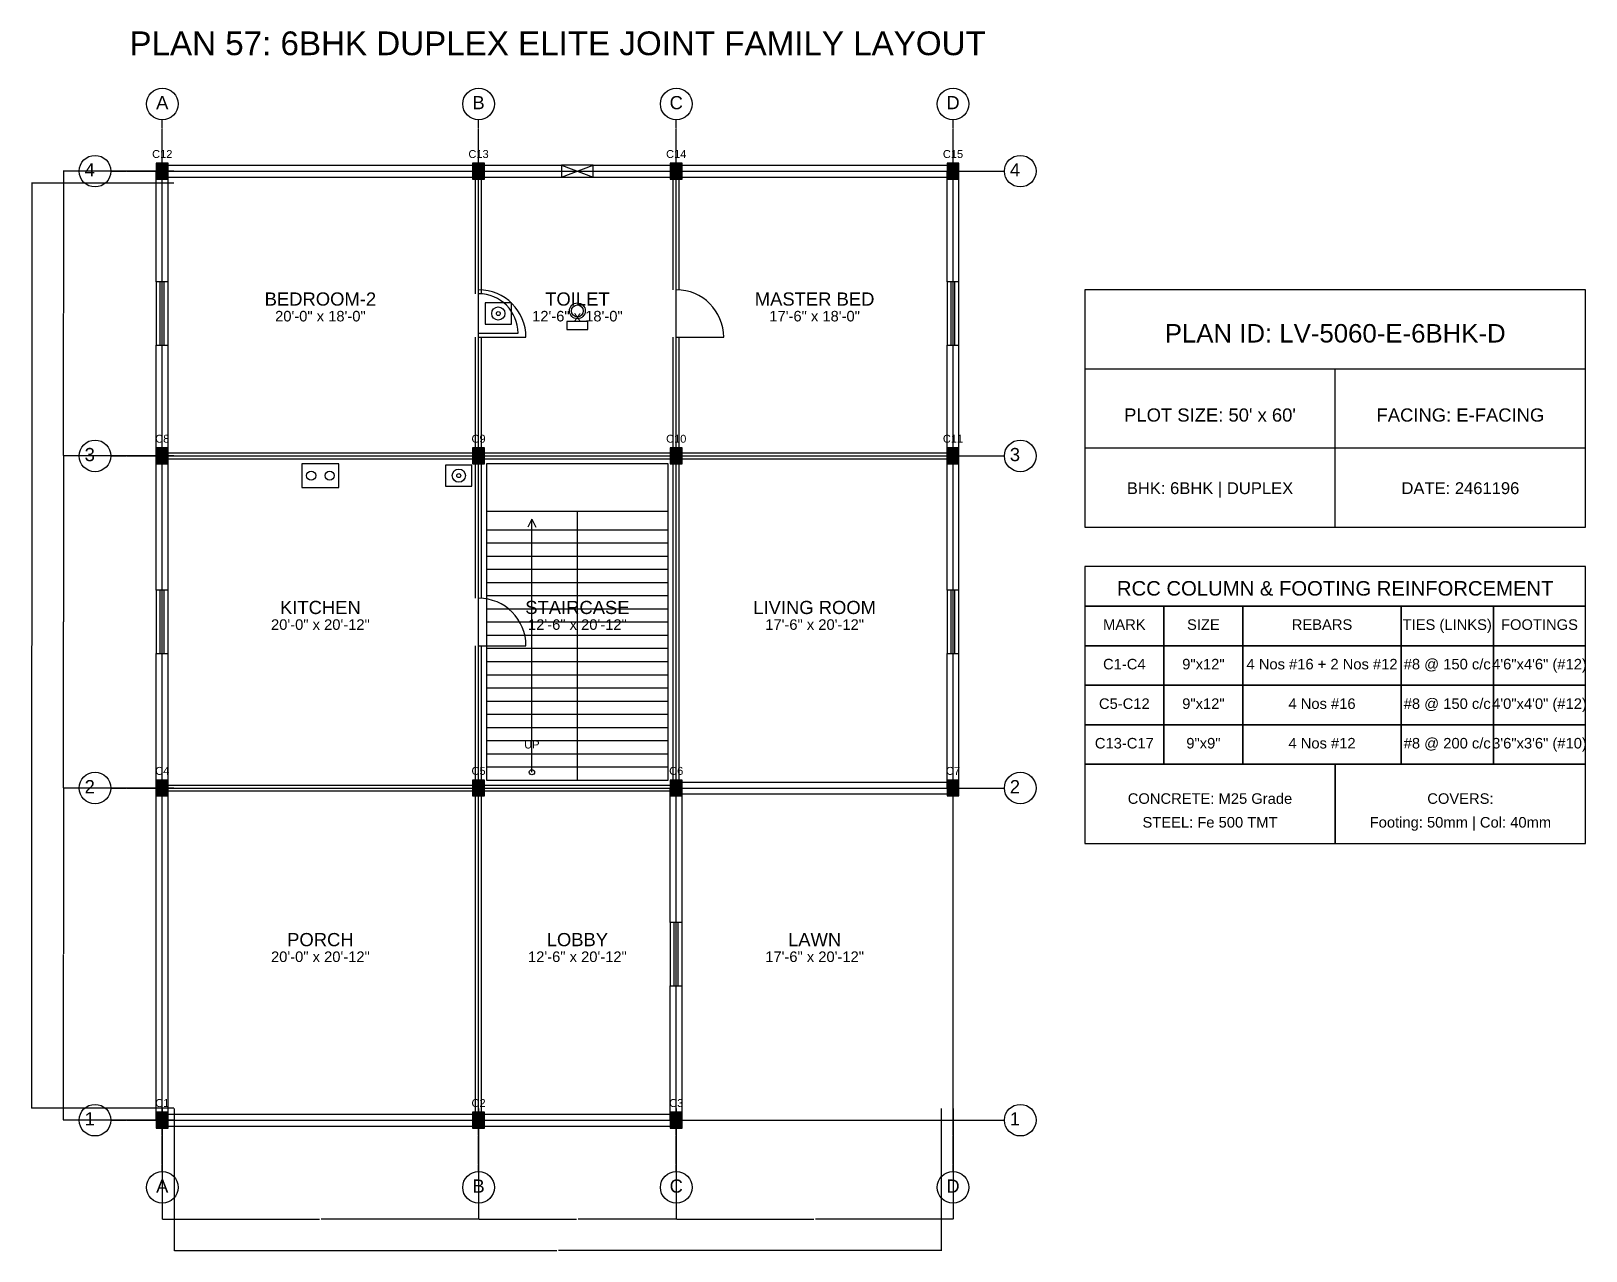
# Model space of a CAD drawing. Header units: inches. Extents: x -134 to 23580, y -99 to 23207.
# Drawn here: x 14900 to 16080, y 12401 to 13326 of the extents above; entities that cross this region are included whole.
import ezdxf
from ezdxf.enums import TextEntityAlignment as Align

# ---------------------------------------------------------------- set-up
doc = ezdxf.new("R2010")
doc.units = ezdxf.units.IN
doc.header["$MEASUREMENT"] = 0
doc.linetypes.add('CENTER', pattern=[2, 1.25, -0.25, 0.25, -0.25])
for name, color, linetype in [('A-COL-HATCH', 251, 'Continuous'), ('A-COLUMN', 1, 'Continuous'), ('A-DIM', 5, 'Continuous'), ('A-DOOR', 30, 'Continuous'), ('A-FIXTURE', 8, 'Continuous'), ('A-STAIR', 6, 'Continuous'), ('A-TEXT', 2, 'Continuous'), ('A-WALL-EXT', 7, 'Continuous'), ('A-WALL-INT', 9, 'Continuous'), ('A-WINDOW', 4, 'Continuous'), ('S-BEAM-FRAMING', 2, 'Continuous'), ('S-BUBBLE', 4, 'Continuous'), ('S-GRID-CENTER', 8, 'CENTER'), ('S-TABLE', 7, 'Continuous'), ('S-TEXT', 3, 'Continuous')]:
    doc.layers.add(name, color=color, linetype=linetype)
doc.styles.get("Standard").update_dxf_attribs({"font": 'arial.ttf'})
doc.dimstyles.get("Standard").update_dxf_attribs({"dimtxt": 0.18, "dimasz": 0.18, "dimexe": 0.18, "dimexo": 0.0625, "dimgap": 0.09, "dimtad": 0, "dimtih": 1, "dimtoh": 1, "dimdec": 4, "dimzin": 0, "dimdsep": 46, "dimtxsty": 'Standard', "dimcen": 0.09, "dimadec": 0, "dimazin": 0, "dimtfac": 1, "dimtdec": 4, "dimtofl": 0, "dimtmove": 0, "dimatfit": 3, "dimfxl": 1, "dimtolj": 1, "dimtzin": 0, "dimarcsym": 0})

msp = doc.modelspace()

# ---------------------------------------------------------------- texts
at = {"layer": 'A-TEXT'}
for s, height, p in [('PLAN 57: 6BHK DUPLEX ELITE JOINT FAMILY LAYOUT', 18, (15300, 13308)), ('C12', 6, (15000, 13230)), ('C13', 6, (15240, 13230)), ('C14', 6, (15390, 13230)), ('C15', 6, (15600, 13230)), ('BEDROOM-2', 10, (15120, 13118)), ('TOILET', 10, (15315, 13118)), ('MASTER BED', 10, (15495, 13118)), ('20\'-0" x 18\'-0"', 8, (15120, 13106)), ('12\'-6" x 18\'-0"', 8, (15315, 13106)), ('17\'-6" x 18\'-0"', 8, (15495, 13106)), ('PLAN ID: LV-5060-E-6BHK-D', 14, (15890, 13090)), ("PLOT SIZE: 50' x 60'", 10, (15795, 13030)), ('FACING: E-FACING', 10, (15985, 13030)), ('C8', 6, (15000, 13014)), ('C9', 6, (15240, 13014)), ('C10', 6, (15390, 13014)), ('C11', 6, (15600, 13014)), ('BHK: 6BHK | DUPLEX', 9, (15795, 12975)), ('DATE: 2461196', 9, (15985, 12975)), ('KITCHEN', 10, (15120, 12884)), ('STAIRCASE', 10, (15315, 12884)), ('LIVING ROOM', 10, (15495, 12884)), ('20\'-0" x 20\'-12"', 8, (15120, 12872)), ('12\'-6" x 20\'-12"', 8, (15315, 12872)), ('17\'-6" x 20\'-12"', 8, (15495, 12872)), ('UP', 6, (15280.5, 12782)), ('C4', 6, (15000, 12762)), ('C5', 6, (15240, 12762)), ('C6', 6, (15390, 12762)), ('C7', 6, (15600, 12762)), ('PORCH', 10, (15120, 12632)), ('LOBBY', 10, (15315, 12632)), ('LAWN', 10, (15495, 12632)), ('20\'-0" x 20\'-12"', 8, (15120, 12620)), ('12\'-6" x 20\'-12"', 8, (15315, 12620)), ('17\'-6" x 20\'-12"', 8, (15495, 12620)), ('C1', 6, (15000, 12510)), ('C2', 6, (15240, 12510)), ('C3', 6, (15390, 12510))]:
    msp.add_text(s, height=height, dxfattribs=at).set_placement(p, align=Align.CENTER)
at = {"layer": 'S-TEXT'}
for s, height, p in [('A', 10, (15000, 13267)), ('B', 10, (15240, 13267)), ('C', 10, (15390, 13267)), ('D', 10, (15600, 13267)), ('4', 10, (14945, 13216)), ('4', 10, (15647, 13216)), ('3', 10, (14945, 13000)), ('3', 10, (15647, 13000)), ('RCC COLUMN & FOOTING REINFORCEMENT', 11, (15890, 12898)), ('MARK', 8, (15730, 12872)), ('SIZE', 8, (15790, 12872)), ('REBARS', 8, (15880, 12872)), ('TIES (LINKS)', 8, (15975, 12872)), ('FOOTINGS', 8, (16045, 12872)), ('C1-C4', 8, (15730, 12842)), ('9"x12"', 8, (15790, 12842)), ('4 Nos #16 + 2 Nos #12', 8, (15880, 12842)), ('#8 @ 150 c/c', 8, (15975, 12842)), ('4\'6"x4\'6" (#12)', 8, (16045, 12842)), ('C5-C12', 8, (15730, 12812)), ('9"x12"', 8, (15790, 12812)), ('4 Nos #16', 8, (15880, 12812)), ('#8 @ 150 c/c', 8, (15975, 12812)), ('4\'0"x4\'0" (#12)', 8, (16045, 12812)), ('C13-C17', 8, (15730, 12782)), ('9"x9"', 8, (15790, 12782)), ('4 Nos #12', 8, (15880, 12782)), ('#8 @ 200 c/c', 8, (15975, 12782)), ('3\'6"x3\'6" (#10)', 8, (16045, 12782)), ('2', 10, (14945, 12748)), ('2', 10, (15647, 12748)), ('CONCRETE: M25 Grade', 8, (15795, 12740)), ('COVERS:', 8, (15985, 12740)), ('STEEL: Fe 500 TMT', 8, (15795, 12722)), ('Footing: 50mm | Col: 40mm', 8, (15985, 12722)), ('1', 10, (14945, 12496)), ('1', 10, (15647, 12496)), ('A', 10, (15000, 12445)), ('B', 10, (15240, 12445)), ('C', 10, (15390, 12445)), ('D', 10, (15600, 12445))]:
    msp.add_text(s, height=height, dxfattribs=at).set_placement(p, align=Align.CENTER)

# ---------------------------------------------------------------- blocks, each defined once
blk = doc.blocks.new('*D504')
at = {"layer": 'A-DIM', "color": 0, "lineweight": -2, "transparency": 16777216}
for p, q in [((15000, 12508.9), (15000, 12424.8)), ((15240, 12508.9), (15240, 12424.8)), ((15000.2, 12425), (15119.4, 12425)), ((15239.8, 12425), (15120.6, 12425))]:
    blk.add_line(p, q, dxfattribs=at)
at = {"layer": 'A-DIM', "color": 0, "transparency": 16777216}
for points in [[(15000.2, 12425), (15000.2, 12425), (15000, 12425)], [(15239.8, 12425), (15239.8, 12425), (15240, 12425)]]:
    blk.add_solid(points, dxfattribs=at)
at = {"layer": 'Defpoints', "color": 0, "transparency": 16777216}
for p in [(15000, 12509), (15240, 12509), (15240, 12425)]:
    blk.add_point(p, dxfattribs=at)
at = {"layer": 'A-DIM', "color": 0, "transparency": 16777216, "insert": (15120, 12425), "char_height": 0.18, "attachment_point": 5}
blk.add_mtext('\\A1;240.0000', dxfattribs=at)
blk = doc.blocks.new('*D505')
at = {"layer": 'A-DIM', "color": 0, "lineweight": -2, "transparency": 16777216}
for p, q in [((15240, 12508.9), (15240, 12424.8)), ((15390, 12508.9), (15390, 12424.8)), ((15240.2, 12425), (15314.4, 12425)), ((15389.8, 12425), (15315.6, 12425))]:
    blk.add_line(p, q, dxfattribs=at)
at = {"layer": 'A-DIM', "color": 0, "transparency": 16777216}
for points in [[(15240.2, 12425), (15240.2, 12425), (15240, 12425)], [(15389.8, 12425), (15389.8, 12425), (15390, 12425)]]:
    blk.add_solid(points, dxfattribs=at)
at = {"layer": 'Defpoints', "color": 0, "transparency": 16777216}
for p in [(15240, 12509), (15390, 12509), (15390, 12425)]:
    blk.add_point(p, dxfattribs=at)
at = {"layer": 'A-DIM', "color": 0, "transparency": 16777216, "insert": (15315, 12425), "char_height": 0.18, "attachment_point": 5}
blk.add_mtext('\\A1;150.0000', dxfattribs=at)
blk = doc.blocks.new('*D506')
at = {"layer": 'A-DIM', "color": 0, "lineweight": -2, "transparency": 16777216}
for p, q in [((15390, 12508.9), (15390, 12424.8)), ((15600, 12508.9), (15600, 12424.8)), ((15390.2, 12425), (15494.4, 12425)), ((15599.8, 12425), (15495.6, 12425))]:
    blk.add_line(p, q, dxfattribs=at)
at = {"layer": 'A-DIM', "color": 0, "transparency": 16777216}
for points in [[(15390.2, 12425), (15390.2, 12425), (15390, 12425)], [(15599.8, 12425), (15599.8, 12425), (15600, 12425)]]:
    blk.add_solid(points, dxfattribs=at)
at = {"layer": 'Defpoints', "color": 0, "transparency": 16777216}
for p in [(15390, 12509), (15600, 12509), (15600, 12425)]:
    blk.add_point(p, dxfattribs=at)
at = {"layer": 'A-DIM', "color": 0, "transparency": 16777216, "insert": (15495, 12425), "char_height": 0.18, "attachment_point": 5}
blk.add_mtext('\\A1;210.0000', dxfattribs=at)
blk = doc.blocks.new('*D507')
at = {"layer": 'A-DIM', "color": 0, "lineweight": -2, "transparency": 16777216}
for p, q in [((15009, 12508.9), (15009, 12400.8)), ((15591, 12508.9), (15591, 12400.8)), ((15009.2, 12401), (15299.4, 12401)), ((15590.8, 12401), (15300.6, 12401))]:
    blk.add_line(p, q, dxfattribs=at)
at = {"layer": 'A-DIM', "color": 0, "transparency": 16777216}
for points in [[(15009.2, 12401), (15009.2, 12401), (15009, 12401)], [(15590.8, 12401), (15590.8, 12401), (15591, 12401)]]:
    blk.add_solid(points, dxfattribs=at)
at = {"layer": 'Defpoints', "color": 0, "transparency": 16777216}
for p in [(15009, 12509), (15591, 12509), (15591, 12401)]:
    blk.add_point(p, dxfattribs=at)
at = {"layer": 'A-DIM', "color": 0, "transparency": 16777216, "insert": (15300, 12401), "char_height": 0.18, "attachment_point": 5}
blk.add_mtext('\\A1;582.0000', dxfattribs=at)
blk = doc.blocks.new('*D508')
at = {"layer": 'A-DIM', "color": 0, "lineweight": -2, "transparency": 16777216}
for p, q in [((15008.9, 12752), (14924.8, 12752)), ((14925, 12751.8), (14925, 12626.2)), ((14925, 12500.2), (14925, 12625.8)), ((15008.9, 12500), (14924.8, 12500))]:
    blk.add_line(p, q, dxfattribs=at)
at = {"layer": 'A-DIM', "color": 0, "transparency": 16777216}
for points in [[(14925, 12751.8), (14925, 12751.8), (14925, 12752)], [(14925, 12500.2), (14925, 12500.2), (14925, 12500)]]:
    blk.add_solid(points, dxfattribs=at)
at = {"layer": 'Defpoints', "color": 0, "transparency": 16777216}
for p in [(14925, 12752), (15009, 12752), (15009, 12500)]:
    blk.add_point(p, dxfattribs=at)
at = {"layer": 'A-DIM', "color": 0, "transparency": 16777216, "insert": (14925, 12626), "char_height": 0.18, "attachment_point": 5}
blk.add_mtext('\\A1;252.0000', dxfattribs=at)
blk = doc.blocks.new('*D509')
at = {"layer": 'A-DIM', "color": 0, "lineweight": -2, "transparency": 16777216}
for p, q in [((15008.9, 13004), (14924.8, 13004)), ((14925, 13003.8), (14925, 12878.2)), ((14925, 12752.2), (14925, 12877.8)), ((15008.9, 12752), (14924.8, 12752))]:
    blk.add_line(p, q, dxfattribs=at)
at = {"layer": 'A-DIM', "color": 0, "transparency": 16777216}
for points in [[(14925, 13003.8), (14925, 13003.8), (14925, 13004)], [(14925, 12752.2), (14925, 12752.2), (14925, 12752)]]:
    blk.add_solid(points, dxfattribs=at)
at = {"layer": 'Defpoints', "color": 0, "transparency": 16777216}
for p in [(14925, 13004), (15009, 13004), (15009, 12752)]:
    blk.add_point(p, dxfattribs=at)
at = {"layer": 'A-DIM', "color": 0, "transparency": 16777216, "insert": (14925, 12878), "char_height": 0.18, "attachment_point": 5}
blk.add_mtext('\\A1;252.0000', dxfattribs=at)
blk = doc.blocks.new('*D510')
at = {"layer": 'A-DIM', "color": 0, "lineweight": -2, "transparency": 16777216}
for p, q in [((15008.9, 13220), (14924.8, 13220)), ((14925, 13219.8), (14925, 13112.2)), ((14925, 13004.2), (14925, 13111.8)), ((15008.9, 13004), (14924.8, 13004))]:
    blk.add_line(p, q, dxfattribs=at)
at = {"layer": 'A-DIM', "color": 0, "transparency": 16777216}
for points in [[(14925, 13219.8), (14925, 13219.8), (14925, 13220)], [(14925, 13004.2), (14925, 13004.2), (14925, 13004)]]:
    blk.add_solid(points, dxfattribs=at)
at = {"layer": 'Defpoints', "color": 0, "transparency": 16777216}
for p in [(14925, 13220), (15009, 13220), (15009, 13004)]:
    blk.add_point(p, dxfattribs=at)
at = {"layer": 'A-DIM', "color": 0, "transparency": 16777216, "insert": (14925, 13112), "char_height": 0.18, "attachment_point": 5}
blk.add_mtext('\\A1;216.0000', dxfattribs=at)
blk = doc.blocks.new('*D511')
at = {"layer": 'A-DIM', "color": 0, "lineweight": -2, "transparency": 16777216}
for p, q in [((15008.9, 13211), (14900.8, 13211)), ((14901, 13210.8), (14901, 12860.2)), ((14901, 12509.2), (14901, 12859.8)), ((15008.9, 12509), (14900.8, 12509))]:
    blk.add_line(p, q, dxfattribs=at)
at = {"layer": 'A-DIM', "color": 0, "transparency": 16777216}
for points in [[(14901, 13210.8), (14901, 13210.8), (14901, 13211)], [(14901, 12509.2), (14901, 12509.2), (14901, 12509)]]:
    blk.add_solid(points, dxfattribs=at)
at = {"layer": 'Defpoints', "color": 0, "transparency": 16777216}
for p in [(14901, 13211), (15009, 13211), (15009, 12509)]:
    blk.add_point(p, dxfattribs=at)
at = {"layer": 'A-DIM', "color": 0, "transparency": 16777216, "insert": (14901, 12860), "char_height": 0.18, "attachment_point": 5}
blk.add_mtext('\\A1;702.0000', dxfattribs=at)

# ---------------------------------------------------------------- dimensions: what is measured, and where the dimension line sits
at = {"layer": 'A-DIM'}
for base, p1, p2, picture, middle in [((14925, 13220), (15009, 13004), (15009, 13220), '*D510', (14925, 13112)), ((14901, 13211), (15009, 12509), (15009, 13211), '*D511', (14901, 12860)), ((14925, 13004), (15009, 12752), (15009, 13004), '*D509', (14925, 12878)), ((14925, 12752), (15009, 12500), (15009, 12752), '*D508', (14925, 12626))]:
    dim = msp.add_linear_dim(base=base, p1=p1, p2=p2, angle=90, dimstyle='Standard', dxfattribs=at)
    dim.commit()
    dim.dimension.update_dxf_attribs({"geometry": picture, "text_midpoint": middle})
for base, p1, p2, picture, middle in [((15240, 12425), (15000, 12509), (15240, 12509), '*D504', (15120, 12425)), ((15591, 12401), (15009, 12509), (15591, 12509), '*D507', (15300, 12401)), ((15390, 12425), (15240, 12509), (15390, 12509), '*D505', (15315, 12425)), ((15600, 12425), (15390, 12509), (15600, 12509), '*D506', (15495, 12425))]:
    dim = msp.add_linear_dim(base=base, p1=p1, p2=p2, dimstyle='Standard', dxfattribs=at)
    dim.commit()
    dim.dimension.update_dxf_attribs({"geometry": picture, "text_midpoint": middle})

# ---------------------------------------------------------------- linework, layer by layer
at = {"layer": 'A-COL-HATCH'}
for points in [[(14995.5, 13214), (15004.5, 13214), (14995.5, 13226), (15004.5, 13226)], [(15235.5, 13214), (15244.5, 13214), (15235.5, 13226), (15244.5, 13226)], [(15385.5, 13214), (15394.5, 13214), (15385.5, 13226), (15394.5, 13226)], [(15595.5, 13214), (15604.5, 13214), (15595.5, 13226), (15604.5, 13226)], [(14995.5, 12998), (15004.5, 12998), (14995.5, 13010), (15004.5, 13010)], [(15235.5, 12998), (15244.5, 12998), (15235.5, 13010), (15244.5, 13010)], [(15385.5, 12998), (15394.5, 12998), (15385.5, 13010), (15394.5, 13010)], [(15595.5, 12998), (15604.5, 12998), (15595.5, 13010), (15604.5, 13010)], [(14995.5, 12746), (15004.5, 12746), (14995.5, 12758), (15004.5, 12758)], [(15235.5, 12746), (15244.5, 12746), (15235.5, 12758), (15244.5, 12758)], [(15385.5, 12746), (15394.5, 12746), (15385.5, 12758), (15394.5, 12758)], [(15595.5, 12746), (15604.5, 12746), (15595.5, 12758), (15604.5, 12758)], [(14995.5, 12494), (15004.5, 12494), (14995.5, 12506), (15004.5, 12506)], [(15235.5, 12494), (15244.5, 12494), (15235.5, 12506), (15244.5, 12506)], [(15385.5, 12494), (15394.5, 12494), (15385.5, 12506), (15394.5, 12506)]]:
    msp.add_solid(points, dxfattribs=at)
at = {"layer": 'A-COLUMN'}
for points in [[(14995.5, 13214), (15004.5, 13214), (15004.5, 13226), (14995.5, 13226)], [(15235.5, 13214), (15244.5, 13214), (15244.5, 13226), (15235.5, 13226)], [(15385.5, 13214), (15394.5, 13214), (15394.5, 13226), (15385.5, 13226)], [(15595.5, 13214), (15604.5, 13214), (15604.5, 13226), (15595.5, 13226)], [(14995.5, 12998), (15004.5, 12998), (15004.5, 13010), (14995.5, 13010)], [(15235.5, 12998), (15244.5, 12998), (15244.5, 13010), (15235.5, 13010)], [(15385.5, 12998), (15394.5, 12998), (15394.5, 13010), (15385.5, 13010)], [(15595.5, 12998), (15604.5, 12998), (15604.5, 13010), (15595.5, 13010)], [(14995.5, 12746), (15004.5, 12746), (15004.5, 12758), (14995.5, 12758)], [(15235.5, 12746), (15244.5, 12746), (15244.5, 12758), (15235.5, 12758)], [(15385.5, 12746), (15394.5, 12746), (15394.5, 12758), (15385.5, 12758)], [(15595.5, 12746), (15604.5, 12746), (15604.5, 12758), (15595.5, 12758)], [(14995.5, 12494), (15004.5, 12494), (15004.5, 12506), (14995.5, 12506)], [(15235.5, 12494), (15244.5, 12494), (15244.5, 12506), (15235.5, 12506)], [(15385.5, 12494), (15394.5, 12494), (15394.5, 12506), (15385.5, 12506)]]:
    msp.add_lwpolyline(points, close=True, dxfattribs=at)
at = {"layer": 'A-DOOR'}
for p, q in [((15240, 13097), (15270, 13097)), ((15240, 13094), (15276, 13094)), ((15390, 13094), (15426, 13094)), ((15240, 12860), (15276, 12860))]:
    msp.add_line(p, q, dxfattribs=at)
for centre, radius in [((15240, 13094), 36), ((15240, 13097), 30), ((15390, 13094), 36), ((15240, 12860), 36)]:
    msp.add_arc(centre, radius, 0, 90, dxfattribs=at)
at = {"layer": 'A-FIXTURE'}
for points in [[(15245, 13104), (15265, 13104), (15265, 13120), (15245, 13120)], [(15307, 13100), (15323, 13100), (15323, 13106), (15307, 13106)], [(15106, 12980), (15134, 12980), (15134, 12998), (15106, 12998)], [(15215, 12981), (15235, 12981), (15235, 12997), (15215, 12997)]]:
    msp.add_lwpolyline(points, close=True, dxfattribs=at)
for centre, radius in [((15315, 13114), 6), ((15255, 13112), 5), ((15255, 13112), 1.5), ((15315, 13114), 4.5), ((15113, 12989), 3.5), ((15127, 12989), 3.5), ((15225, 12989), 5), ((15225, 12989), 1.5)]:
    msp.add_circle(centre, radius, dxfattribs=at)
at = {"layer": 'A-STAIR'}
for p, q in [((15246, 12962), (15384, 12962)), ((15280.5, 12956), (15277.5, 12950)), ((15280.5, 12764), (15280.5, 12956)), ((15280.5, 12956), (15283.5, 12950)), ((15315, 12758), (15315, 12962)), ((15246, 12948), (15315, 12948)), ((15315, 12948), (15384, 12948)), ((15246, 12938), (15315, 12938)), ((15315, 12938), (15384, 12938)), ((15246, 12928), (15315, 12928)), ((15315, 12928), (15384, 12928)), ((15246, 12918), (15315, 12918)), ((15246, 12908), (15315, 12908)), ((15315, 12918), (15384, 12918)), ((15315, 12908), (15384, 12908)), ((15246, 12898), (15315, 12898)), ((15315, 12898), (15384, 12898)), ((15246, 12888), (15315, 12888)), ((15315, 12888), (15384, 12888)), ((15246, 12878), (15315, 12878)), ((15315, 12878), (15384, 12878)), ((15246, 12868), (15315, 12868)), ((15315, 12868), (15384, 12868)), ((15246, 12858), (15315, 12858)), ((15246, 12848), (15315, 12848)), ((15315, 12858), (15384, 12858)), ((15315, 12848), (15384, 12848)), ((15246, 12838), (15315, 12838)), ((15315, 12838), (15384, 12838)), ((15246, 12828), (15315, 12828)), ((15315, 12828), (15384, 12828)), ((15246, 12818), (15315, 12818)), ((15315, 12818), (15384, 12818)), ((15246, 12808), (15315, 12808)), ((15315, 12808), (15384, 12808)), ((15246, 12798), (15315, 12798)), ((15315, 12798), (15384, 12798)), ((15246, 12788), (15315, 12788)), ((15246, 12778), (15315, 12778)), ((15315, 12788), (15384, 12788)), ((15315, 12778), (15384, 12778)), ((15246, 12768), (15315, 12768)), ((15315, 12768), (15384, 12768))]:
    msp.add_line(p, q, dxfattribs=at)
msp.add_lwpolyline([(15246, 12758), (15384, 12758), (15384, 12998), (15246, 12998)], close=True, dxfattribs=at)
msp.add_circle((15280.5, 12764), 2, dxfattribs=at)
at = {"layer": 'A-WALL-EXT'}
for p, q in [((14995.5, 13136), (14995.5, 13220)), ((15000, 13224.5), (15240, 13224.5)), ((15000, 13215.5), (15240, 13215.5)), ((15004.5, 13136), (15004.5, 13220)), ((15240, 13224.5), (15303, 13224.5)), ((15240, 13215.5), (15303, 13215.5)), ((15327, 13224.5), (15390, 13224.5)), ((15327, 13215.5), (15390, 13215.5)), ((15390, 13224.5), (15600, 13224.5)), ((15390, 13215.5), (15600, 13215.5)), ((15595.5, 13136), (15595.5, 13220)), ((15604.5, 13136), (15604.5, 13220)), ((14995.5, 13004), (14995.5, 13088)), ((15004.5, 13004), (15004.5, 13088)), ((15595.5, 13004), (15595.5, 13088)), ((15604.5, 13004), (15604.5, 13088)), ((15700, 13070), (16080, 13070)), ((15890, 12950), (15890, 13070)), ((14995.5, 12902), (14995.5, 13004)), ((15004.5, 12902), (15004.5, 13004)), ((15595.5, 12902), (15595.5, 13004)), ((15604.5, 12902), (15604.5, 13004)), ((15700, 13010), (16080, 13010)), ((14995.5, 12752), (14995.5, 12854)), ((15004.5, 12752), (15004.5, 12854)), ((15595.5, 12752), (15595.5, 12854)), ((15604.5, 12752), (15604.5, 12854)), ((15390, 12756.5), (15600, 12756.5)), ((14995.5, 12500), (14995.5, 12752)), ((15004.5, 12500), (15004.5, 12752)), ((15385.5, 12650), (15385.5, 12752)), ((15390, 12747.5), (15600, 12747.5)), ((15394.5, 12650), (15394.5, 12752)), ((15385.5, 12500), (15385.5, 12602)), ((15394.5, 12500), (15394.5, 12602)), ((15000, 12504.5), (15240, 12504.5)), ((15000, 12495.5), (15240, 12495.5)), ((15240, 12504.5), (15390, 12504.5)), ((15240, 12495.5), (15390, 12495.5))]:
    msp.add_line(p, q, dxfattribs=at)
msp.add_lwpolyline([(15700, 12950), (16080, 12950), (16080, 13130), (15700, 13130)], close=True, dxfattribs=at)
at = {"layer": 'A-WALL-INT'}
for p, q in [((15237.75, 13127), (15237.75, 13220)), ((15242.25, 13127), (15242.25, 13220)), ((15387.75, 13130), (15387.75, 13220)), ((15392.25, 13130), (15392.25, 13220)), ((15237.75, 13004), (15237.75, 13094)), ((15242.25, 13004), (15242.25, 13094)), ((15387.75, 13004), (15387.75, 13094)), ((15392.25, 13004), (15392.25, 13094)), ((15000, 13006.25), (15240, 13006.25)), ((15000, 13001.75), (15240, 13001.75)), ((15237.75, 12896), (15237.75, 13004)), ((15240, 13006.25), (15390, 13006.25)), ((15240, 13001.75), (15390, 13001.75)), ((15242.25, 12896), (15242.25, 13004)), ((15387.75, 12752), (15387.75, 13004)), ((15390, 13006.25), (15600, 13006.25)), ((15390, 13001.75), (15600, 13001.75)), ((15392.25, 12752), (15392.25, 13004)), ((15237.75, 12752), (15237.75, 12860)), ((15242.25, 12752), (15242.25, 12860)), ((15000, 12754.25), (15240, 12754.25)), ((15240, 12754.25), (15390, 12754.25)), ((15000, 12749.75), (15240, 12749.75)), ((15237.75, 12500), (15237.75, 12752)), ((15240, 12749.75), (15390, 12749.75)), ((15242.25, 12500), (15242.25, 12752))]:
    msp.add_line(p, q, dxfattribs=at)
at = {"layer": 'A-WINDOW'}
for p, q in [((15303, 13215.5), (15327, 13224.5)), ((15303, 13224.5), (15327, 13215.5)), ((14998.5, 13088), (14998.5, 13136)), ((15001.5, 13088), (15001.5, 13136)), ((15598.5, 13088), (15598.5, 13136)), ((15601.5, 13088), (15601.5, 13136)), ((14998.5, 12854), (14998.5, 12902)), ((15001.5, 12854), (15001.5, 12902)), ((15598.5, 12854), (15598.5, 12902)), ((15601.5, 12854), (15601.5, 12902)), ((15388.5, 12602), (15388.5, 12650)), ((15391.5, 12602), (15391.5, 12650))]:
    msp.add_line(p, q, dxfattribs=at)
for points in [[(15303, 13215.5), (15327, 13215.5), (15327, 13224.5), (15303, 13224.5)], [(14995.5, 13088), (15004.5, 13088), (15004.5, 13136), (14995.5, 13136)], [(15595.5, 13088), (15604.5, 13088), (15604.5, 13136), (15595.5, 13136)], [(14995.5, 12854), (15004.5, 12854), (15004.5, 12902), (14995.5, 12902)], [(15595.5, 12854), (15604.5, 12854), (15604.5, 12902), (15595.5, 12902)], [(15385.5, 12602), (15394.5, 12602), (15394.5, 12650), (15385.5, 12650)]]:
    msp.add_lwpolyline(points, close=True, dxfattribs=at)
at = {"layer": 'S-BEAM-FRAMING'}
for p, q in [((15000, 12500), (15000, 13220)), ((15000, 13220), (15600, 13220)), ((15240, 12500), (15240, 13220)), ((15390, 12500), (15390, 13220)), ((15600, 12500), (15600, 13220)), ((15000, 13004), (15600, 13004)), ((15000, 12752), (15600, 12752)), ((15000, 12500), (15600, 12500))]:
    msp.add_line(p, q, dxfattribs=at)
at = {"layer": 'S-BUBBLE'}
for centre in [(15000, 13271), (15240, 13271), (15390, 13271), (15600, 13271), (14949, 13220), (15651, 13220), (14949, 13004), (15651, 13004), (14949, 12752), (15651, 12752), (14949, 12500), (15651, 12500), (15000, 12449), (15240, 12449), (15390, 12449), (15600, 12449)]:
    msp.add_circle(centre, 12, dxfattribs=at)
at = {"layer": 'S-GRID-CENTER'}
for p, q in [((15000, 12461), (15000, 13259)), ((15240, 12461), (15240, 13259)), ((15390, 12461), (15390, 13259)), ((15600, 12461), (15600, 13259)), ((14961, 13220), (15639, 13220)), ((14961, 13004), (15639, 13004)), ((14961, 12752), (15639, 12752)), ((14961, 12500), (15639, 12500))]:
    msp.add_line(p, q, dxfattribs=at)
at = {"layer": 'S-TABLE'}
for points in [[(15700, 12890), (16080, 12890), (16080, 12920), (15700, 12920)], [(15700, 12860), (15760, 12860), (15760, 12890), (15700, 12890)], [(15760, 12860), (15820, 12860), (15820, 12890), (15760, 12890)], [(15820, 12860), (15940, 12860), (15940, 12890), (15820, 12890)], [(15940, 12860), (16010, 12860), (16010, 12890), (15940, 12890)], [(16010, 12860), (16080, 12860), (16080, 12890), (16010, 12890)], [(15700, 12830), (15760, 12830), (15760, 12860), (15700, 12860)], [(15760, 12830), (15820, 12830), (15820, 12860), (15760, 12860)], [(15820, 12830), (15940, 12830), (15940, 12860), (15820, 12860)], [(15940, 12830), (16010, 12830), (16010, 12860), (15940, 12860)], [(16010, 12830), (16080, 12830), (16080, 12860), (16010, 12860)], [(15700, 12800), (15760, 12800), (15760, 12830), (15700, 12830)], [(15760, 12800), (15820, 12800), (15820, 12830), (15760, 12830)], [(15820, 12800), (15940, 12800), (15940, 12830), (15820, 12830)], [(15940, 12800), (16010, 12800), (16010, 12830), (15940, 12830)], [(16010, 12800), (16080, 12800), (16080, 12830), (16010, 12830)], [(15700, 12770), (15760, 12770), (15760, 12800), (15700, 12800)], [(15760, 12770), (15820, 12770), (15820, 12800), (15760, 12800)], [(15820, 12770), (15940, 12770), (15940, 12800), (15820, 12800)], [(15940, 12770), (16010, 12770), (16010, 12800), (15940, 12800)], [(16010, 12770), (16080, 12770), (16080, 12800), (16010, 12800)], [(15700, 12710), (15890, 12710), (15890, 12770), (15700, 12770)], [(15890, 12710), (16080, 12710), (16080, 12770), (15890, 12770)]]:
    msp.add_lwpolyline(points, close=True, dxfattribs=at)

msp.set_redraw_order([(e.dxf.handle, doc.entitydb.next_handle()) for e in msp.query("TEXT MTEXT ATTDEF DIMENSION ARC_DIMENSION")])  # texts and dimensions are drawn at this point

doc.saveas('drawing.dxf')
